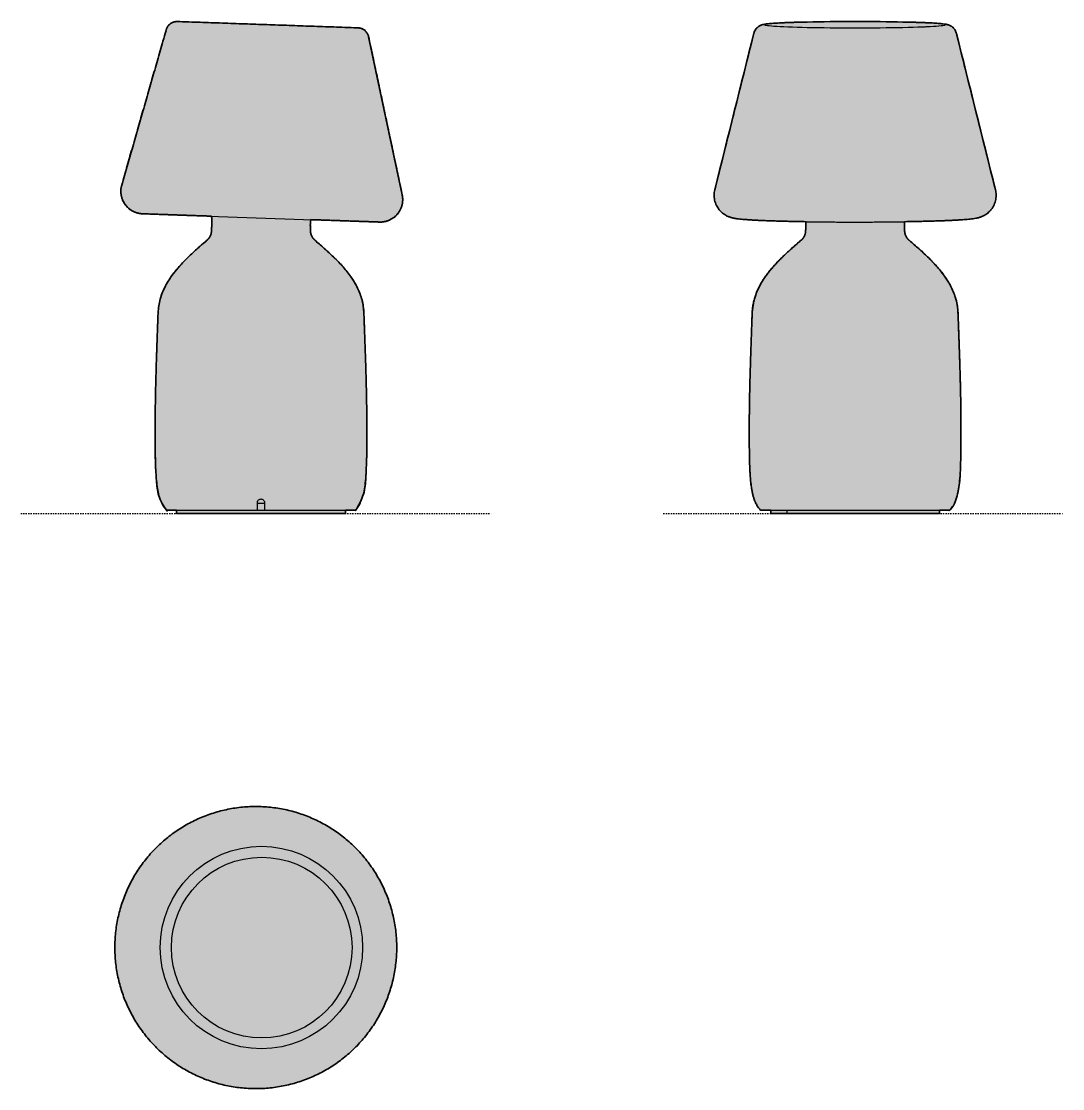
# Model space of a CAD drawing. Header units: millimetres. Extents: x 0 to 463, y -256 to 219.
import ezdxf

# ---------------------------------------------------------------- set-up
doc = ezdxf.new("R2010")
doc.units = ezdxf.units.MM
doc.linetypes.add('Dots', pattern=[1, 0, -1])
doc.layers.add('Blocks', color=7, linetype='Continuous')
doc.layers.add('Blocks$Fill', color=7, linetype='Continuous', true_color=0xffffff)
for name, color, linetype, lineweight, true_color in [('Blocks$Inner', 7, 'Continuous', 25, 0x007f00), ('Blocks$Outline', 7, 'Continuous', 35, 0xff3f3f), ('Groud', 7, 'Dots', 25, 0x243775)]:
    doc.layers.add(name, color=color, linetype=linetype, lineweight=lineweight, true_color=true_color)

# ---------------------------------------------------------------- blocks, each defined once
blk = doc.blocks.new('Apollo Portable Lamp Top')
at = {"layer": 'Blocks$Fill'}
blk.add_hatch(color=256, dxfattribs=at).paths.add_polyline_path([(158.51, -30.03), (158.48, -28.14), (158.41, -26.49), (158.3, -24.84), (158.14, -23.19), (157.94, -21.55), (157.69, -19.92), (157.4, -18.29), (157.07, -16.67), (156.7, -15.06), (156.28, -13.46), (155.83, -11.87), (155.33, -10.29), (154.79, -8.73), (154.2, -7.18), (153.58, -5.65), (152.92, -4.14), (152.22, -2.64), (151.48, -1.16), (150.7, 0.29), (149.88, 1.73), (149.02, 3.14), (148.13, 4.53), (147.2, 5.9), (146.24, 7.24), (145.24, 8.56), (144.2, 9.85), (143.13, 11.11), (142.03, 12.34), (140.9, 13.55), (139.74, 14.72), (138.54, 15.86), (137.32, 16.97), (136.07, 18.05), (134.78, 19.09), (133.48, 20.1), (132.14, 21.08), (130.78, 22.02), (129.4, 22.92), (127.99, 23.79), (126.56, 24.62), (125.11, 25.41), (123.64, 26.16), (122.15, 26.88), (120.64, 27.55), (119.12, 28.18), (117.58, 28.78), (116.02, 29.33), (114.45, 29.84), (112.86, 30.31), (111.27, 30.74), (109.66, 31.12), (108.04, 31.47), (106.42, 31.77), (104.79, 32.03), (103.15, 32.24), (101.51, 32.41), (99.86, 32.54), (98.21, 32.62), (96.56, 32.66), (94.91, 32.66), (93.25, 32.61), (91.6, 32.52), (89.96, 32.39), (88.31, 32.21), (86.68, 31.99), (85.05, 31.73), (83.42, 31.42), (81.81, 31.07), (80.2, 30.68), (78.61, 30.25), (77.03, 29.77), (75.46, 29.26), (73.9, 28.7), (72.36, 28.1), (70.84, 27.46), (69.33, 26.78), (67.84, 26.06), (66.38, 25.3), (64.93, 24.51), (63.5, 23.67), (62.1, 22.8), (60.72, 21.89), (59.36, 20.95), (58.03, 19.97), (56.73, 18.95), (55.45, 17.9), (54.2, 16.82), (52.98, 15.71), (51.79, 14.56), (50.63, 13.38), (49.5, 12.18), (48.41, 10.94), (47.34, 9.67), (46.32, 8.38), (45.32, 7.06), (44.36, 5.72), (43.44, 4.34), (42.55, 2.95), (41.7, 1.53), (40.89, 0.09), (40.11, -1.37), (39.37, -2.85), (38.68, -4.34), (38.02, -5.86), (37.4, -7.4), (36.83, -8.94), (36.29, -10.51), (35.8, -12.09), (35.35, -13.68), (34.94, -15.28), (34.57, -16.89), (34.24, -18.51), (33.96, -20.14), (33.72, -21.77), (33.53, -23.42), (33.37, -25.06), (33.27, -26.71), (33.2, -28.36), (33.18, -30.02), (33.2, -31.67), (33.26, -33.32), (33.37, -34.97), (33.52, -36.62), (33.72, -38.26), (33.96, -39.89), (34.24, -41.52), (34.56, -43.14), (34.93, -44.75), (35.34, -46.36), (35.79, -47.95), (36.28, -49.52), (36.82, -51.09), (37.39, -52.64), (38.01, -54.17), (38.66, -55.69), (39.36, -57.19), (40.09, -58.67), (40.87, -60.13), (41.68, -61.57), (42.53, -62.99), (43.42, -64.38), (44.34, -65.75), (45.3, -67.1), (46.29, -68.42), (47.32, -69.71), (48.39, -70.98), (49.48, -72.22), (50.61, -73.42), (51.77, -74.6), (52.96, -75.75), (54.18, -76.86), (55.42, -77.95), (56.7, -79), (58, -80.01), (59.33, -80.99), (60.69, -81.94), (62.07, -82.85), (63.47, -83.72), (64.9, -84.56), (66.35, -85.35), (67.81, -86.11), (69.3, -86.83), (70.81, -87.51), (72.33, -88.15), (73.87, -88.75), (75.43, -89.31), (76.99, -89.83), (78.58, -90.31), (80.17, -90.74), (81.78, -91.13), (83.39, -91.48), (85.01, -91.79), (86.64, -92.05), (88.28, -92.27), (89.92, -92.45), (91.57, -92.59), (93.22, -92.68), (94.87, -92.73), (96.52, -92.73), (98.18, -92.69), (99.83, -92.61), (101.47, -92.48), (103.12, -92.31), (104.75, -92.1), (106.39, -91.84), (108.01, -91.54), (109.63, -91.2), (111.23, -90.81), (112.83, -90.39), (114.42, -89.92), (115.99, -89.41), (117.54, -88.85), (119.09, -88.26), (120.61, -87.63), (122.12, -86.96), (123.61, -86.24), (125.08, -85.49), (126.53, -84.7), (127.96, -83.87), (129.37, -83.01), (130.76, -82.1), (132.12, -81.16), (133.45, -80.19), (134.76, -79.18), (136.04, -78.14), (137.29, -77.06), (138.52, -75.95), (139.71, -74.81), (140.88, -73.64), (142.01, -72.43), (143.11, -71.2), (144.18, -69.94), (145.21, -68.65), (146.22, -67.34), (147.18, -65.99), (148.11, -64.63), (149, -63.24), (149.86, -61.82), (150.68, -60.39), (151.46, -58.93), (152.2, -57.45), (152.9, -55.96), (153.57, -54.44), (154.19, -52.91), (154.77, -51.37), (155.32, -49.81), (155.82, -48.23), (156.27, -46.64), (156.69, -45.04), (157.07, -43.43), (157.4, -41.81), (157.69, -40.18), (157.93, -38.55), (158.13, -36.91), (158.29, -35.26), (158.41, -33.62), (158.48, -31.96)], flags=0)
at = {"layer": 'Blocks$Inner'}
for centre, radius in [((98.34, -30.03), 45.01), ((98.48, -30.03), 40.16)]:
    blk.add_circle(centre, radius, dxfattribs=at)
blk.add_open_spline([(158.51, -30.03), (158.51, -29.4), (158.49, -27.67), (158.32, -24.83), (157.97, -21.55), (157.43, -18.28), (156.73, -15.05), (155.85, -11.86), (154.81, -8.72), (153.61, -5.64), (152.24, -2.63), (150.72, 0.31), (149.05, 3.16), (147.22, 5.92), (145.26, 8.58), (143.16, 11.13), (140.92, 13.57), (138.56, 15.88), (136.08, 18.07), (133.49, 20.13), (130.8, 22.04), (128.01, 23.81), (125.13, 25.43), (122.16, 26.9), (119.13, 28.21), (116.03, 29.36), (112.87, 30.34), (109.67, 31.15), (106.42, 31.8), (103.15, 32.27), (99.86, 32.57), (96.56, 32.69), (93.25, 32.64), (89.95, 32.42), (86.67, 32.02), (83.42, 31.45), (80.2, 30.71), (77.02, 29.8), (73.89, 28.73), (70.83, 27.49), (67.83, 26.09), (64.91, 24.53), (62.08, 22.82), (59.35, 20.97), (56.71, 18.98), (54.18, 16.84), (51.77, 14.58), (49.48, 12.2), (47.32, 9.69), (45.3, 7.08), (43.41, 4.36), (41.67, 1.55), (40.08, -1.35), (38.65, -4.33), (37.38, -7.38), (36.27, -10.5), (35.32, -13.67), (34.54, -16.88), (33.93, -20.13), (33.5, -23.41), (33.24, -26.71), (33.15, -30.02), (33.23, -33.32), (33.49, -36.62), (33.93, -39.9), (34.53, -43.15), (35.31, -46.36), (36.25, -49.53), (37.36, -52.65), (38.64, -55.7), (40.07, -58.68), (41.66, -61.58), (43.39, -64.4), (45.28, -67.12), (47.3, -69.73), (49.46, -72.24), (51.75, -74.62), (54.16, -76.89), (56.68, -79.02), (59.32, -81.02), (62.05, -82.87), (64.88, -84.58), (67.8, -86.14), (70.8, -87.54), (73.86, -88.78), (76.99, -89.86), (80.16, -90.77), (83.38, -91.51), (86.64, -92.08), (89.92, -92.48), (93.22, -92.71), (96.52, -92.76), (99.83, -92.64), (103.12, -92.34), (106.39, -91.87), (109.63, -91.23), (112.84, -90.41), (116, -89.43), (119.1, -88.29), (122.13, -86.98), (125.1, -85.52), (127.98, -83.9), (130.77, -82.13), (133.47, -80.21), (136.06, -78.16), (138.54, -75.97), (140.9, -73.66), (143.13, -71.22), (145.24, -68.67), (147.2, -66.01), (149.03, -63.25), (150.7, -60.4), (152.23, -57.47), (153.59, -54.46), (154.8, -51.38), (155.84, -48.24), (156.72, -45.05), (157.43, -41.82), (157.96, -38.55), (158.32, -35.27), (158.49, -32.42), (158.51, -30.68), (158.51, -30.03)], degree=3, knots=[0, 0, 0, 0, 0.004815, 0.013207, 0.0216, 0.029993, 0.038385, 0.046778, 0.055171, 0.063564, 0.071956, 0.080349, 0.088741, 0.097134, 0.105526, 0.113919, 0.122311, 0.130703, 0.139096, 0.147488, 0.15588, 0.164272, 0.172664, 0.181056, 0.189448, 0.19784, 0.206232, 0.214624, 0.223016, 0.231407, 0.239799, 0.248191, 0.256583, 0.264974, 0.273366, 0.281758, 0.290149, 0.298541, 0.306933, 0.315325, 0.323717, 0.332108, 0.3405, 0.348892, 0.357284, 0.365676, 0.374068, 0.382461, 0.390853, 0.399245, 0.407637, 0.41603, 0.424422, 0.432815, 0.441207, 0.4496, 0.457992, 0.466385, 0.474778, 0.48317, 0.491563, 0.499956, 0.508348, 0.516741, 0.525134, 0.533527, 0.541919, 0.550312, 0.558705, 0.567097, 0.57549, 0.583883, 0.592275, 0.600668, 0.60906, 0.617453, 0.625845, 0.634237, 0.642629, 0.651022, 0.659414, 0.667806, 0.676198, 0.68459, 0.692982, 0.701374, 0.709766, 0.718157, 0.726549, 0.734941, 0.743333, 0.751724, 0.760116, 0.768508, 0.7769, 0.785291, 0.793683, 0.802075, 0.810467, 0.818858, 0.82725, 0.835642, 0.844034, 0.852426, 0.860818, 0.86921, 0.877602, 0.885994, 0.894387, 0.902779, 0.911171, 0.919564, 0.927956, 0.936348, 0.944741, 0.953134, 0.961526, 0.969919, 0.978311, 0.986704, 0.995097, 1, 1, 1, 1], dxfattribs=at)
at = {"layer": 'Blocks$Outline'}
blk.add_open_spline([(158.51, -30.03), (158.51, -29.4), (158.49, -27.67), (158.32, -24.83), (157.97, -21.55), (157.43, -18.28), (156.73, -15.05), (155.85, -11.86), (154.81, -8.72), (153.61, -5.64), (152.24, -2.63), (150.72, 0.31), (149.05, 3.16), (147.22, 5.92), (145.26, 8.58), (143.16, 11.13), (140.92, 13.57), (138.56, 15.88), (136.08, 18.07), (133.49, 20.13), (130.8, 22.04), (128.01, 23.81), (125.13, 25.43), (122.16, 26.9), (119.13, 28.21), (116.03, 29.36), (112.87, 30.34), (109.67, 31.15), (106.42, 31.8), (103.15, 32.27), (99.86, 32.57), (96.56, 32.69), (93.25, 32.64), (89.95, 32.42), (86.67, 32.02), (83.42, 31.45), (80.2, 30.71), (77.02, 29.8), (73.89, 28.73), (70.83, 27.49), (67.83, 26.09), (64.91, 24.53), (62.08, 22.82), (59.35, 20.97), (56.71, 18.98), (54.18, 16.84), (51.77, 14.58), (49.48, 12.2), (47.32, 9.69), (45.3, 7.08), (43.41, 4.36), (41.67, 1.55), (40.08, -1.35), (38.65, -4.33), (37.38, -7.38), (36.27, -10.5), (35.32, -13.67), (34.54, -16.88), (33.93, -20.13), (33.5, -23.41), (33.24, -26.71), (33.15, -30.02), (33.23, -33.32), (33.49, -36.62), (33.93, -39.9), (34.53, -43.15), (35.31, -46.36), (36.25, -49.53), (37.36, -52.65), (38.64, -55.7), (40.07, -58.68), (41.66, -61.58), (43.39, -64.4), (45.28, -67.12), (47.3, -69.73), (49.46, -72.24), (51.75, -74.62), (54.16, -76.89), (56.68, -79.02), (59.32, -81.02), (62.05, -82.87), (64.88, -84.58), (67.8, -86.14), (70.8, -87.54), (73.86, -88.78), (76.99, -89.86), (80.16, -90.77), (83.38, -91.51), (86.64, -92.08), (89.92, -92.48), (93.22, -92.71), (96.52, -92.76), (99.83, -92.64), (103.12, -92.34), (106.39, -91.87), (109.63, -91.23), (112.84, -90.41), (116, -89.43), (119.1, -88.29), (122.13, -86.98), (125.1, -85.52), (127.98, -83.9), (130.77, -82.13), (133.47, -80.21), (136.06, -78.16), (138.54, -75.97), (140.9, -73.66), (143.13, -71.22), (145.24, -68.67), (147.2, -66.01), (149.03, -63.25), (150.7, -60.4), (152.23, -57.47), (153.59, -54.46), (154.8, -51.38), (155.84, -48.24), (156.72, -45.05), (157.43, -41.82), (157.96, -38.55), (158.32, -35.27), (158.49, -32.42), (158.51, -30.68), (158.51, -30.03)], degree=3, knots=[0, 0, 0, 0, 0.004815, 0.013207, 0.0216, 0.029993, 0.038385, 0.046778, 0.055171, 0.063564, 0.071956, 0.080349, 0.088741, 0.097134, 0.105526, 0.113919, 0.122311, 0.130703, 0.139096, 0.147488, 0.15588, 0.164272, 0.172664, 0.181056, 0.189448, 0.19784, 0.206232, 0.214624, 0.223016, 0.231407, 0.239799, 0.248191, 0.256583, 0.264974, 0.273366, 0.281758, 0.290149, 0.298541, 0.306933, 0.315325, 0.323717, 0.332108, 0.3405, 0.348892, 0.357284, 0.365676, 0.374068, 0.382461, 0.390853, 0.399245, 0.407637, 0.41603, 0.424422, 0.432815, 0.441207, 0.4496, 0.457992, 0.466385, 0.474778, 0.48317, 0.491563, 0.499956, 0.508348, 0.516741, 0.525134, 0.533527, 0.541919, 0.550312, 0.558705, 0.567097, 0.57549, 0.583883, 0.592275, 0.600668, 0.60906, 0.617453, 0.625845, 0.634237, 0.642629, 0.651022, 0.659414, 0.667806, 0.676198, 0.68459, 0.692982, 0.701374, 0.709766, 0.718157, 0.726549, 0.734941, 0.743333, 0.751724, 0.760116, 0.768508, 0.7769, 0.785291, 0.793683, 0.802075, 0.810467, 0.818858, 0.82725, 0.835642, 0.844034, 0.852426, 0.860818, 0.86921, 0.877602, 0.885994, 0.894387, 0.902779, 0.911171, 0.919564, 0.927956, 0.936348, 0.944741, 0.953134, 0.961526, 0.969919, 0.978311, 0.986704, 0.995097, 1, 1, 1, 1], dxfattribs=at)
blk = doc.blocks.new('Apollo Portable Lamp Back')
at = {"layer": 'Blocks$Fill'}
blk.add_hatch(color=256, dxfattribs=at).paths.add_polyline_path([(63.08, 129.74), (41.57, 130.36), (36.45, 130.67), (33.78, 130.91), (32.37, 131.08), (31.93, 131.15), (31.48, 131.22), (31.15, 131.29), (30.8, 131.36), (30.52, 131.42), (30.21, 131.5), (29.94, 131.57), (29.65, 131.66), (29.37, 131.75), (29.08, 131.85), (28.78, 131.96), (28.47, 132.09), (28.15, 132.24), (27.82, 132.4), (27.65, 132.49), (27.48, 132.59), (27.3, 132.69), (27.12, 132.79), (26.94, 132.91), (26.76, 133.03), (26.57, 133.16), (26.39, 133.29), (26.19, 133.44), (26, 133.59), (25.81, 133.75), (25.63, 133.91), (25.44, 134.09), (25.25, 134.27), (25.07, 134.46), (24.89, 134.65), (24.7, 134.86), (24.53, 135.07), (24.36, 135.29), (24.19, 135.51), (24.03, 135.74), (23.87, 135.98), (23.71, 136.23), (23.57, 136.48), (23.43, 136.74), (23.29, 137.01), (23.17, 137.28), (23.05, 137.55), (22.93, 137.84), (22.83, 138.13), (22.73, 138.42), (22.64, 138.72), (22.56, 139.03), (22.49, 139.34), (22.43, 139.65), (22.38, 139.97), (22.34, 140.3), (22.31, 140.63), (22.29, 140.96), (22.28, 141.29), (22.28, 141.63), (22.28, 141.8), (22.29, 141.97), (22.3, 142.14), (22.31, 142.31), (22.33, 142.48), (22.35, 142.65), (22.4, 142.95), (22.45, 143.26), (22.57, 143.84), (22.57, 143.85), (39.96, 213.53), (40, 213.69), (40.05, 213.85), (40.1, 214.01), (40.13, 214.09), (40.16, 214.17), (40.2, 214.27), (40.24, 214.37), (40.29, 214.47), (40.33, 214.56), (40.38, 214.66), (40.43, 214.75), (40.49, 214.84), (40.54, 214.93), (40.6, 215.02), (40.65, 215.11), (40.71, 215.19), (40.77, 215.28), (40.83, 215.36), (40.89, 215.44), (40.95, 215.52), (41.02, 215.59), (41.08, 215.67), (41.14, 215.74), (41.21, 215.81), (41.28, 215.87), (41.34, 215.94), (41.41, 216), (41.48, 216.07), (41.54, 216.13), (41.67, 216.24), (41.81, 216.34), (41.94, 216.44), (42.07, 216.53), (42.2, 216.61), (42.32, 216.69), (42.45, 216.76), (42.56, 216.83), (42.69, 216.89), (42.8, 216.94), (42.91, 217), (43.02, 217.04), (43.13, 217.09), (43.24, 217.13), (43.44, 217.2), (43.66, 217.27), (43.86, 217.32), (44, 217.36), (44.14, 217.4), (44.41, 217.45), (44.65, 217.5), (44.89, 217.54), (45.38, 217.61), (46.35, 217.73), (48.62, 217.92), (54.74, 218.24), (61.92, 218.46), (96.05, 218.66), (108.8, 218.44), (119.17, 218.05), (121.93, 217.88), (123.02, 217.78), (124.03, 217.68), (124.59, 217.61), (125.11, 217.53), (125.4, 217.48), (125.7, 217.42), (125.91, 217.37), (126.14, 217.31), (126.33, 217.26), (126.54, 217.19), (126.73, 217.12), (126.83, 217.08), (126.94, 217.04), (127.04, 217), (127.14, 216.95), (127.25, 216.9), (127.36, 216.84), (127.47, 216.78), (127.58, 216.72), (127.69, 216.65), (127.81, 216.58), (127.93, 216.5), (128.05, 216.41), (128.17, 216.32), (128.29, 216.22), (128.42, 216.12), (128.54, 216), (128.66, 215.89), (128.78, 215.76), (128.84, 215.7), (128.9, 215.63), (128.96, 215.56), (129.02, 215.49), (129.08, 215.41), (129.14, 215.34), (129.19, 215.26), (129.24, 215.19), (129.3, 215.1), (129.35, 215.02), (129.4, 214.94), (129.46, 214.85), (129.55, 214.68), (129.64, 214.5), (129.74, 214.31), (129.78, 214.21), (129.82, 214.11), (129.86, 214.01), (129.89, 213.91), (129.91, 213.86), (129.93, 213.8), (129.94, 213.75), (129.96, 213.7), (129.97, 213.61), (129.99, 213.53), (147.38, 143.85), (147.38, 143.84), (147.47, 143.38), (147.52, 143.14), (147.57, 142.89), (147.59, 142.73), (147.61, 142.57), (147.63, 142.4), (147.64, 142.24), (147.66, 142.08), (147.66, 141.91), (147.67, 141.58), (147.67, 141.24), (147.66, 140.9), (147.64, 140.56), (147.6, 140.22), (147.56, 139.91), (147.51, 139.6), (147.45, 139.29), (147.38, 138.99), (147.3, 138.69), (147.21, 138.39), (147.11, 138.09), (147, 137.8), (146.89, 137.52), (146.76, 137.23), (146.63, 136.95), (146.49, 136.68), (146.34, 136.41), (146.19, 136.15), (146.03, 135.9), (145.86, 135.65), (145.68, 135.41), (145.51, 135.17), (145.32, 134.94), (145.13, 134.72), (144.94, 134.51), (144.74, 134.31), (144.54, 134.11), (144.34, 133.92), (144.14, 133.75), (143.94, 133.58), (143.73, 133.42), (143.53, 133.26), (143.33, 133.12), (143.14, 132.99), (142.94, 132.86), (142.74, 132.74), (142.56, 132.63), (142.37, 132.53), (142.19, 132.43), (142.01, 132.34), (141.83, 132.25), (141.66, 132.17), (141.32, 132.03), (140.99, 131.9), (140.69, 131.78), (140.37, 131.68), (140.08, 131.59), (139.77, 131.51), (139.48, 131.43), (139.04, 131.33), (138.62, 131.25), (138, 131.14), (137.39, 131.05), (136.11, 130.9), (133.39, 130.66), (126.53, 130.28), (106.9, 129.74), (106.87, 128.96), (106.87, 128.7), (106.88, 128.29), (106.98, 125.83), (106.98, 125.68), (106.98, 125.53), (106.99, 125.38), (107.01, 125.23), (107.03, 125.08), (107.05, 124.93), (107.07, 124.77), (107.11, 124.62), (107.14, 124.47), (107.18, 124.32), (107.22, 124.17), (107.27, 124.02), (107.32, 123.88), (107.38, 123.73), (107.44, 123.59), (107.5, 123.44), (107.57, 123.3), (107.64, 123.16), (107.71, 123.03), (107.79, 122.89), (107.87, 122.76), (107.96, 122.63), (108.05, 122.5), (108.14, 122.38), (108.24, 122.26), (108.33, 122.14), (108.43, 122.03), (108.54, 121.91), (108.64, 121.81), (108.75, 121.7), (108.86, 121.6), (108.98, 121.5), (114.3, 116.83), (116.7, 114.6), (119.02, 112.29), (120.07, 111.19), (121.1, 110.07), (122.1, 108.93), (123.07, 107.76), (123.75, 106.9), (124.4, 106.03), (125.04, 105.14), (125.65, 104.23), (126.22, 103.35), (126.76, 102.45), (127.27, 101.53), (127.75, 100.6), (128.19, 99.67), (128.6, 98.72), (128.98, 97.76), (129.33, 96.79), (129.49, 96.3), (129.64, 95.81), (129.79, 95.31), (129.92, 94.81), (130.05, 94.3), (130.16, 93.8), (130.26, 93.29), (130.35, 92.78), (130.43, 92.25), (130.51, 91.72), (130.62, 90.65), (130.78, 88.5), (130.92, 84.09), (132.05, 37.84), (131.94, 24.24), (131.78, 19.34), (131.64, 16.98), (131.45, 14.62), (131.24, 12.78), (131.11, 11.86), (130.97, 10.94), (130.82, 10.11), (130.66, 9.27), (130.47, 8.44), (130.25, 7.62), (130.07, 7), (129.87, 6.38), (129.66, 5.77), (129.42, 5.16), (129.3, 4.89), (129.18, 4.63), (129.06, 4.36), (128.93, 4.1), (128.79, 3.84), (128.65, 3.59), (128.5, 3.34), (128.42, 3.22), (128.33, 3.1), (128.18, 2.89), (128.02, 2.68), (127.86, 2.48), (127.69, 2.28), (127.33, 1.89), (126.98, 1.5), (122.48, 1.5), (122.48, 0), (54.77, 0), (47.48, 0), (47.48, 1.5), (43.01, 1.5), (42.77, 1.72), (42.66, 1.84), (42.54, 1.95), (42.39, 2.12), (42.25, 2.28), (42.11, 2.45), (41.97, 2.63), (41.84, 2.81), (41.71, 2.99), (41.59, 3.18), (41.48, 3.37), (41.37, 3.55), (41.26, 3.74), (41.06, 4.12), (40.68, 4.9), (40.6, 5.08), (40.39, 5.57), (40.14, 6.21), (40.09, 6.36), (40.05, 6.48), (39.94, 6.77), (39.87, 6.95), (39.76, 7.31), (39.65, 7.68), (39.55, 8.05), (39.47, 8.42), (39.24, 9.55), (38.94, 11.2), (38.7, 12.86), (38.5, 14.64), (38.35, 16.43), (38.16, 19.67), (38.04, 22.91), (37.93, 42.39), (39.17, 88.5), (39.33, 90.61), (39.44, 91.66), (39.51, 92.18), (39.58, 92.71), (39.67, 93.21), (39.77, 93.71), (39.88, 94.2), (40, 94.7), (40.13, 95.19), (40.27, 95.68), (40.42, 96.17), (40.57, 96.65), (40.91, 97.61), (41.28, 98.55), (41.67, 99.48), (42.1, 100.4), (42.57, 101.31), (43.06, 102.22), (43.59, 103.11), (44.13, 103.98), (44.74, 104.89), (45.36, 105.78), (46.01, 106.65), (46.68, 107.51), (47.4, 108.4), (48.14, 109.27), (48.9, 110.13), (49.68, 110.98), (51.35, 112.73), (53.08, 114.43), (54.95, 116.2), (56.86, 117.92), (60.98, 121.5), (61.09, 121.6), (61.2, 121.7), (61.31, 121.81), (61.41, 121.91), (61.52, 122.03), (61.62, 122.14), (61.71, 122.26), (61.81, 122.38), (61.9, 122.51), (61.99, 122.63), (62.08, 122.76), (62.16, 122.89), (62.24, 123.03), (62.31, 123.17), (62.38, 123.3), (62.45, 123.45), (62.51, 123.59), (62.57, 123.73), (62.63, 123.88), (62.68, 124.03), (62.73, 124.17), (62.77, 124.32), (62.81, 124.47), (62.85, 124.62), (62.88, 124.77), (62.9, 124.93), (62.93, 125.08), (62.94, 125.23), (62.96, 125.38), (62.97, 125.53), (62.97, 125.68), (62.98, 125.83), (63.02, 127.04), (63.09, 128.64), (63.1, 128.88), (63.1, 129.12)], flags=0)
at = {"layer": 'Blocks$Inner'}
blk.add_lwpolyline([(84.98, 215.91), (87.78, 215.91), (90.57, 215.92), (93.33, 215.94), (96.05, 215.96), (98.71, 215.99), (101.31, 216.03), (103.83, 216.07), (106.26, 216.12), (108.58, 216.17), (110.79, 216.23), (112.88, 216.3), (114.82, 216.37), (116.12, 216.42), (116.63, 216.45), (118.27, 216.52), (119.76, 216.61), (121.08, 216.69), (122.22, 216.78), (123.18, 216.88), (123.95, 216.97), (124.53, 217.07), (124.92, 217.16), (125.12, 217.26), (125.12, 217.36), (124.92, 217.46), (124.53, 217.55), (123.95, 217.65), (123.18, 217.74), (122.22, 217.83), (121.08, 217.92), (119.76, 218.01), (118.27, 218.09), (116.63, 218.17), (114.82, 218.25), (112.88, 218.32), (110.79, 218.38), (108.58, 218.44), (106.26, 218.5), (103.83, 218.55), (101.31, 218.59), (99.79, 218.61), (98.71, 218.63), (96.05, 218.66), (93.33, 218.68), (90.57, 218.7), (87.78, 218.71), (84.98, 218.71), (82.17, 218.71), (79.39, 218.7), (76.62, 218.68), (73.9, 218.66), (71.24, 218.63), (68.64, 218.59), (66.12, 218.55), (63.69, 218.5), (62.17, 218.46), (61.37, 218.44), (59.16, 218.38), (57.07, 218.32), (55.13, 218.25), (53.32, 218.17), (51.68, 218.09), (50.19, 218.01), (48.87, 217.92), (47.73, 217.83), (46.77, 217.74), (46, 217.65), (45.42, 217.55), (45.03, 217.46), (44.83, 217.36), (44.83, 217.26), (45.03, 217.16), (45.42, 217.07), (46, 216.97), (46.77, 216.88), (47.73, 216.78), (48.87, 216.69), (50.19, 216.61), (51.68, 216.52), (53.32, 216.45), (55.13, 216.37), (55.22, 216.37), (57.07, 216.3), (59.16, 216.23), (61.37, 216.17), (63.69, 216.12), (66.12, 216.07), (68.64, 216.03), (71.24, 215.99), (73.9, 215.96), (76.62, 215.94), (79.39, 215.92), (82.17, 215.91)], close=True, dxfattribs=at)
for points in [[(47.48, 1.5), (47.48, 0), (52.98, 0), (54.77, 0)], [(122.48, 1.5), (122.48, 0), (54.77, 0), (54.77, 1.5)]]:
    blk.add_lwpolyline(points, dxfattribs=at)
for points, knots in [([(61.92, 218.46), (61.49, 218.45), (60.33, 218.42), (58.55, 218.37), (56.57, 218.31), (54.71, 218.24), (52.98, 218.17), (51.38, 218.09), (49.92, 218.01), (48.59, 217.92), (47.39, 217.83), (46.32, 217.73), (45.33, 217.61), (44.57, 217.49), (43.94, 217.35), (43.48, 217.22), (43.05, 217.06), (42.58, 216.85), (42.07, 216.55), (41.53, 216.14), (41, 215.6), (40.52, 214.94), (40.16, 214.24), (40.02, 213.75), (39.96, 213.53)], [0, 0, 0, 0, 0.037401, 0.101308, 0.165298, 0.229397, 0.293646, 0.358108, 0.422879, 0.488126, 0.554145, 0.621542, 0.69175, 0.769406, 0.811404, 0.838022, 0.860828, 0.881227, 0.900785, 0.920395, 0.940755, 0.961911, 0.983573, 1, 1, 1, 1]), ([(129.99, 213.53), (129.98, 213.58), (129.91, 213.93), (129.66, 214.49), (129.27, 215.19), (128.8, 215.77), (128.3, 216.24), (127.81, 216.59), (127.34, 216.86), (126.91, 217.06), (126.5, 217.21), (126.09, 217.33), (125.63, 217.44), (124.97, 217.56), (124.13, 217.67), (123.06, 217.78), (121.93, 217.88), (120.65, 217.97), (119.21, 218.06), (117.64, 218.14), (115.95, 218.21), (114.13, 218.28), (112.19, 218.35), (110.15, 218.41), (108.03, 218.46)], [148.632031, 148.632031, 148.632031, 148.632031, 148.635906, 148.655337, 148.67385, 148.691558, 148.708532, 148.724948, 148.741354, 148.758563, 148.777784, 148.800859, 148.830695, 148.873288, 148.949098, 149.010543, 149.069255, 149.131269, 149.191652, 149.251167, 149.31018, 149.368877, 149.427364, 149.632031, 149.632031, 149.632031, 149.632031]), ([(22.57, 143.84), (22.49, 143.46), (22.31, 142.61), (22.25, 141.3), (22.35, 139.98), (22.61, 138.73), (23.02, 137.55), (23.54, 136.48), (24.17, 135.5), (24.87, 134.64), (25.61, 133.9), (26.37, 133.28), (27.12, 132.78), (27.83, 132.39), (28.49, 132.08), (29.1, 131.84), (29.69, 131.64), (30.26, 131.48), (30.87, 131.34), (31.57, 131.2), (32.52, 131.05), (33.68, 130.91), (35.04, 130.78), (36.46, 130.67), (38.01, 130.56), (39.71, 130.46), (41.53, 130.36), (43.47, 130.27), (45.53, 130.19), (47.7, 130.11), (49.98, 130.04), (52.38, 129.97), (54.87, 129.9), (57.46, 129.85), (60.13, 129.79), (62.88, 129.75), (65.7, 129.7), (68.58, 129.67), (71.52, 129.64), (74.5, 129.61), (77.51, 129.6), (80.54, 129.58), (83.03, 129.58), (84.51, 129.58), (84.98, 129.58)], [73.816015, 73.816015, 73.816015, 73.816015, 73.82924, 73.84377, 73.857832, 73.871442, 73.884647, 73.897476, 73.90994, 73.922029, 73.93371, 73.944932, 73.95567, 73.966024, 73.976283, 73.986848, 73.998198, 74.011061, 74.026452, 74.046053, 74.073514, 74.115491, 74.150705, 74.184019, 74.219223, 74.253216, 74.286535, 74.31945, 74.352103, 74.384576, 74.416921, 74.449172, 74.481352, 74.513478, 74.545563, 74.577614, 74.60964, 74.641646, 74.673635, 74.705612, 74.73758, 74.769542, 74.801499, 74.816015, 74.816015, 74.816015, 74.816015]), ([(84.98, 129.58), (85.51, 129.58), (87.06, 129.58), (89.63, 129.58), (92.66, 129.6), (95.67, 129.62), (98.64, 129.64), (101.57, 129.67), (104.45, 129.71), (107.26, 129.75), (110, 129.8), (112.67, 129.85), (115.24, 129.91), (117.72, 129.97), (120.1, 130.04), (122.37, 130.11), (124.52, 130.19), (126.56, 130.28), (128.46, 130.36), (130.24, 130.46), (131.9, 130.56), (133.43, 130.66), (134.84, 130.77), (136.16, 130.9), (137.4, 131.05), (138.45, 131.21), (139.34, 131.39), (140.03, 131.57), (140.65, 131.77), (141.3, 132.01), (142, 132.32), (142.75, 132.73), (143.54, 133.26), (144.36, 133.92), (145.15, 134.71), (145.88, 135.64), (146.51, 136.67), (147.03, 137.79), (147.4, 138.98), (147.64, 140.25), (147.7, 141.56), (147.61, 142.79), (147.44, 143.54), (147.38, 143.84)], [74.816015, 74.816015, 74.816015, 74.816015, 74.832826, 74.864779, 74.896736, 74.928697, 74.960664, 74.99264, 75.024626, 75.056627, 75.088646, 75.120688, 75.152759, 75.184866, 75.217019, 75.249231, 75.28152, 75.31391, 75.346438, 75.379158, 75.412155, 75.445572, 75.479668, 75.514974, 75.552806, 75.590565, 75.614522, 75.628956, 75.641658, 75.65316, 75.664186, 75.675198, 75.686578, 75.698556, 75.711071, 75.723946, 75.737037, 75.750255, 75.763546, 75.77688, 75.791399, 75.80545, 75.816015, 75.816015, 75.816015, 75.816015]), ([(63.08, 129.74), (63.09, 129.54), (63.11, 129.01), (63.08, 128.1), (63.01, 126.98), (62.99, 126.23), (62.98, 125.83)], [0, 0, 0, 0, 0.156826, 0.400427, 0.682793, 1, 1, 1, 1]), ([(106.98, 125.83), (106.97, 126.23), (106.94, 127.16), (106.84, 128.51), (106.89, 129.4), (106.9, 129.74)], [100.812903, 100.812903, 100.812903, 100.812903, 101.126148, 101.545977, 101.812903, 101.812903, 101.812903, 101.812903]), ([(60.98, 121.5), (59.6, 120.32), (56.92, 118.01), (53.13, 114.53), (49.7, 111.08), (46.68, 107.61), (44.11, 104.09), (42.03, 100.46), (40.49, 96.68), (39.45, 92.67), (39.26, 89.91), (39.17, 88.5)], [5.923885, 5.923885, 5.923885, 5.923885, 6.057398, 6.183352, 6.302111, 6.414304, 6.520946, 6.62176, 6.720717, 6.82041, 6.923885, 6.923885, 6.923885, 6.923885]), ([(130.78, 88.5), (130.69, 89.93), (130.49, 92.75), (129.42, 96.82), (127.82, 100.66), (125.68, 104.32), (122.78, 108.26), (118.97, 112.46), (114.21, 116.99), (110.76, 119.96), (108.98, 121.5)], [94.893397, 94.893397, 94.893397, 94.893397, 94.99871, 95.100162, 95.200957, 95.303806, 95.410806, 95.559594, 95.720098, 95.893397, 95.893397, 95.893397, 95.893397]), ([(39.17, 88.5), (39.12, 86.89), (39.01, 83.43), (38.81, 77.91), (38.6, 71.78), (38.38, 65.08), (38.17, 57.89), (38.01, 50.27), (37.92, 42.94), (37.89, 35.98), (37.93, 29.49), (38.01, 22.95), (38.24, 17.39), (38.65, 12.93), (39.2, 9.65), (39.65, 7.5), (40.03, 6.52), (40.05, 6.48)], [6.923885, 6.923885, 6.923885, 6.923885, 6.982813, 7.050175, 7.125155, 7.206935, 7.294702, 7.387644, 7.484953, 7.562351, 7.6415, 7.721914, 7.800812, 7.844534, 7.885302, 7.922445, 7.923885, 7.923885, 7.923885, 7.923885]), ([(126.98, 1.5), (127.46, 2.01), (128.47, 3.1), (129.5, 5.23), (130.38, 7.86), (131.04, 11.04), (131.52, 14.96), (131.81, 19.4), (131.95, 24.25), (132.03, 30.42), (132.06, 37.74), (132, 46.11), (131.87, 53.86), (131.69, 60.96), (131.5, 67.4), (131.3, 73.4), (131.1, 78.91), (130.92, 83.89), (130.83, 87.03), (130.78, 88.5)], [93.893397, 93.893397, 93.893397, 93.893397, 93.917271, 93.943714, 93.973202, 94.011783, 94.05395, 94.107609, 94.163384, 94.219447, 94.317745, 94.412969, 94.504311, 94.581924, 94.655212, 94.723589, 94.786471, 94.843269, 94.893397, 94.893397, 94.893397, 94.893397]), ([(40.05, 6.48), (40.1, 6.33), (40.21, 6.03), (40.38, 5.59), (40.55, 5.2), (40.65, 4.96), (40.68, 4.9)], [7.923885, 7.923885, 7.923885, 7.923885, 8.420689, 8.627362, 8.847517, 8.923885, 8.923885, 8.923885, 8.923885]), ([(40.68, 4.9), (40.93, 4.38), (41.44, 3.33), (42.26, 2.2), (42.85, 1.65), (43.01, 1.5)], [8.923885, 8.923885, 8.923885, 8.923885, 9.340725, 9.767952, 9.923885, 9.923885, 9.923885, 9.923885])]:
    blk.add_open_spline(points, degree=3, knots=knots, dxfattribs=at)
for points in [[(39.96, 213.53), (22.57, 143.85)], [(147.38, 143.85), (129.99, 213.53)], [(22.57, 143.85), (22.57, 143.84)], [(147.38, 143.84), (147.38, 143.85)], [(43.01, 1.5), (126.98, 1.5)]]:
    blk.add_open_spline(points, degree=1, dxfattribs=at)
for points, weights in [([(62.98, 125.83), (62.98, 123.2), (60.98, 121.5)], [1, 0.907845784506, 1]), ([(108.98, 121.5), (106.98, 123.2), (106.98, 125.83)], [1, 0.90800706574, 1])]:
    blk.add_rational_spline(points, weights, degree=2, dxfattribs=at)
at = {"layer": 'Blocks$Outline'}
for points in [[(61.92, 218.46), (62.17, 218.46), (63.69, 218.5), (66.12, 218.55), (68.64, 218.59), (71.24, 218.63), (73.9, 218.66), (76.62, 218.68), (79.39, 218.7), (82.17, 218.71), (84.98, 218.71), (87.78, 218.71), (90.57, 218.7), (93.33, 218.68), (96.05, 218.66), (98.71, 218.63), (99.79, 218.61), (101.31, 218.59), (103.83, 218.55), (106.26, 218.5), (108.58, 218.44), (108.8, 218.44)], [(54.77, 0), (52.98, 0), (47.48, 0), (47.48, 1.5)], [(122.48, 1.5), (122.48, 0), (54.77, 0)]]:
    blk.add_lwpolyline(points, dxfattribs=at)
for points, knots in [([(63.08, 129.74), (63.08, 129.74), (63.02, 129.74), (62.03, 129.76), (60.13, 129.79), (57.46, 129.85), (54.87, 129.9), (52.38, 129.97), (49.98, 130.04), (47.7, 130.11), (45.53, 130.19), (43.47, 130.27), (41.53, 130.36), (39.71, 130.46), (38.01, 130.56), (36.46, 130.67), (35.04, 130.78), (33.68, 130.91), (32.52, 131.05), (31.57, 131.2), (30.87, 131.34), (30.26, 131.48), (29.69, 131.64), (29.1, 131.84), (28.49, 132.08), (27.83, 132.39), (27.12, 132.78), (26.37, 133.28), (25.61, 133.9), (24.87, 134.64), (24.17, 135.5), (23.54, 136.48), (23.02, 137.55), (22.61, 138.73), (22.35, 139.98), (22.25, 141.3), (22.31, 142.61), (22.49, 143.46), (22.57, 143.84), (22.57, 143.84), (22.57, 143.85), (22.57, 143.85), (28.37, 167.08), (34.16, 190.31), (39.96, 213.53), (40.02, 213.75), (40.16, 214.24), (40.52, 214.94), (41, 215.6), (41.53, 216.14), (42.07, 216.55), (42.58, 216.85), (43.05, 217.06), (43.48, 217.22), (43.94, 217.35), (44.57, 217.49), (45.33, 217.61), (46.32, 217.73), (47.39, 217.83), (48.59, 217.92), (49.92, 218.01), (51.38, 218.09), (52.98, 218.17), (54.71, 218.24), (56.57, 218.31), (58.55, 218.37), (60.33, 218.42), (61.49, 218.45), (61.92, 218.46)], [-74.579761, -74.579761, -74.579761, -74.579761, -74.579761, -74.577614, -74.545563, -74.513478, -74.481352, -74.449172, -74.416921, -74.384576, -74.352103, -74.31945, -74.286535, -74.253216, -74.219223, -74.184019, -74.150705, -74.115491, -74.073514, -74.046053, -74.026452, -74.011061, -73.998198, -73.986848, -73.976283, -73.966024, -73.95567, -73.944932, -73.93371, -73.922029, -73.90994, -73.897476, -73.884647, -73.871442, -73.857832, -73.84377, -73.82924, -73.816015, -73.816015, -73.816015, -72.816015, -72.816015, -72.816015, -1, -1, -1, -0.983573, -0.961911, -0.940755, -0.920395, -0.900785, -0.881227, -0.860828, -0.838022, -0.811404, -0.769406, -0.69175, -0.621542, -0.554145, -0.488126, -0.422879, -0.358108, -0.293646, -0.229397, -0.165298, -0.101308, -0.037401, 0, 0, 0, 0]), ([(108.8, 218.44), (110.54, 218.4), (112.35, 218.34), (114.13, 218.28), (115.95, 218.21), (117.64, 218.14), (119.21, 218.06), (120.65, 217.97), (121.93, 217.88), (123.06, 217.78), (124.13, 217.67), (124.97, 217.56), (125.63, 217.44), (126.09, 217.33), (126.5, 217.21), (126.91, 217.06), (127.34, 216.86), (127.81, 216.59), (128.3, 216.24), (128.8, 215.77), (129.27, 215.19), (129.66, 214.49), (129.91, 213.93), (129.98, 213.58), (129.99, 213.53), (135.79, 190.31), (141.58, 167.08), (147.38, 143.85), (147.38, 143.85), (147.38, 143.84), (147.38, 143.84), (147.44, 143.54), (147.61, 142.79), (147.7, 141.56), (147.64, 140.25), (147.4, 138.98), (147.03, 137.79), (146.51, 136.67), (145.88, 135.64), (145.15, 134.71), (144.36, 133.92), (143.54, 133.26), (142.75, 132.73), (142, 132.32), (141.3, 132.01), (140.65, 131.77), (140.03, 131.57), (139.34, 131.39), (138.45, 131.21), (137.4, 131.05), (136.16, 130.9), (134.84, 130.77), (133.43, 130.66), (131.9, 130.56), (130.24, 130.46), (128.46, 130.36), (126.56, 130.28), (124.52, 130.19), (122.37, 130.11), (120.1, 130.04), (117.72, 129.97), (115.24, 129.91), (112.67, 129.85), (110, 129.8), (108.06, 129.76), (107.02, 129.75), (106.9, 129.74), (106.9, 129.74)], [-149.606447, -149.606447, -149.606447, -149.606447, -149.427364, -149.368877, -149.31018, -149.251167, -149.191652, -149.131269, -149.069255, -149.010543, -148.949098, -148.873288, -148.830695, -148.800859, -148.777784, -148.758563, -148.741354, -148.724948, -148.708532, -148.691558, -148.67385, -148.655337, -148.635906, -148.632031, -148.632031, -148.632031, -76.816015, -76.816015, -76.816015, -75.816015, -75.816015, -75.816015, -75.80545, -75.791399, -75.77688, -75.763546, -75.750255, -75.737037, -75.723946, -75.711071, -75.698556, -75.686578, -75.675198, -75.664186, -75.65316, -75.641658, -75.628956, -75.614522, -75.590565, -75.552806, -75.514974, -75.479668, -75.445572, -75.412155, -75.379158, -75.346438, -75.31391, -75.28152, -75.249231, -75.217019, -75.184866, -75.152759, -75.120688, -75.088646, -75.056627, -75.052657, -75.052657, -75.052657, -75.052657, -75.052657]), ([(47.48, 1.5), (45.99, 1.5), (44.5, 1.5), (43.01, 1.5), (42.85, 1.65), (42.26, 2.2), (41.44, 3.33), (40.93, 4.38), (40.68, 4.9), (40.65, 4.96), (40.55, 5.2), (40.38, 5.59), (40.21, 6.03), (40.1, 6.33), (40.05, 6.48)], [-6.469513, -6.469513, -6.469513, -6.469513, -2, -2, -2, -1.844068, -1.41684, -1, -1, -1, -0.923633, -0.703478, -0.496804, 0, 0, 0, 0])]:
    blk.add_open_spline(points, degree=3, knots=knots, dxfattribs=at)
for points, weights, knots in [([(40.05, 6.48), (40.03, 6.52), (39.65, 7.5), (39.2, 9.65), (38.65, 12.93), (38.24, 17.39), (38.01, 22.95), (37.93, 29.49), (37.89, 35.98), (37.92, 42.94), (38.01, 50.27), (38.17, 57.89), (38.38, 65.08), (38.6, 71.78), (38.81, 77.91), (39.01, 83.43), (39.12, 86.89), (39.17, 88.5), (39.26, 89.91), (39.45, 92.67), (40.49, 96.68), (42.03, 100.46), (44.11, 104.09), (46.68, 107.61), (49.7, 111.08), (53.13, 114.53), (56.92, 118.01), (59.6, 120.32), (60.98, 121.5), (62.27, 122.6), (62.98, 124.14), (62.98, 125.83), (62.99, 126.23), (63.01, 126.98), (63.08, 128.1), (63.11, 129.01), (63.09, 129.54), (63.08, 129.74)], [1, 1, 1, 1, 1, 1, 1, 1, 1, 1, 1, 1, 1, 1, 1, 1, 1, 1, 1, 1, 1, 1, 1, 1, 1, 1, 1, 1, 1, 0.938563856338, 0.938563856338, 1, 1, 1, 1, 1, 1, 1], [-7.923885, -7.923885, -7.923885, -7.923885, -7.922445, -7.885302, -7.844534, -7.800812, -7.721914, -7.6415, -7.562351, -7.484953, -7.387644, -7.294702, -7.206935, -7.125155, -7.050175, -6.982813, -6.923885, -6.923885, -6.923885, -6.82041, -6.720717, -6.62176, -6.520946, -6.414304, -6.302111, -6.183352, -6.057398, -5.923885, -5.923885, -5.923885, -1, -1, -1, -0.682793, -0.400427, -0.156826, -0.000053, -0.000053, -0.000053, -0.000053]), ([(106.9, 129.74), (106.89, 129.4), (106.84, 128.51), (106.94, 127.16), (106.97, 126.23), (106.98, 125.83), (106.98, 124.14), (107.69, 122.6), (108.98, 121.5), (110.76, 119.96), (114.21, 116.99), (118.97, 112.46), (122.78, 108.26), (125.68, 104.32), (127.82, 100.66), (129.42, 96.82), (130.49, 92.75), (130.69, 89.93), (130.78, 88.5), (130.83, 87.03), (130.92, 83.89), (131.1, 78.91), (131.3, 73.4), (131.5, 67.4), (131.69, 60.96), (131.87, 53.86), (132, 46.11), (132.06, 37.74), (132.03, 30.42), (131.95, 24.25), (131.81, 19.4), (131.52, 14.96), (131.04, 11.04), (130.38, 7.86), (129.5, 5.23), (128.47, 3.1), (127.46, 2.01), (126.98, 1.5), (125.48, 1.5), (123.98, 1.5), (122.48, 1.5)], [1, 1, 1, 1, 1, 1, 0.93867137716, 0.93867137716, 1, 1, 1, 1, 1, 1, 1, 1, 1, 1, 1, 1, 1, 1, 1, 1, 1, 1, 1, 1, 1, 1, 1, 1, 1, 1, 1, 1, 1, 1, 1, 1, 1], [-93.888925, -93.888925, -93.888925, -93.888925, -93.622092, -93.202264, -92.889018, -92.889018, -92.889018, -87.969513, -87.969513, -87.969513, -87.796213, -87.63571, -87.486921, -87.379922, -87.277072, -87.176278, -87.074825, -86.969513, -86.969513, -86.969513, -86.919384, -86.862586, -86.799705, -86.731327, -86.658039, -86.580427, -86.489084, -86.393861, -86.295563, -86.2395, -86.183725, -86.130066, -86.087899, -86.049318, -86.019829, -85.993387, -85.969513, -85.969513, -85.969513, -81.469513, -81.469513, -81.469513, -81.469513])]:
    blk.add_rational_spline(points, weights, degree=3, knots=knots, dxfattribs=at)
blk = doc.blocks.new('Apollo Portable Lamp Front')
at = {"layer": 'Blocks$Fill'}
blk.add_hatch(color=256, dxfattribs=at).paths.add_polyline_path([(128.76, 130.65), (159.22, 129.58), (159.49, 129.58), (159.77, 129.58), (160.05, 129.59), (160.33, 129.61), (160.61, 129.63), (160.89, 129.67), (161.17, 129.71), (161.45, 129.76), (161.73, 129.81), (162.01, 129.88), (162.28, 129.95), (162.56, 130.04), (162.83, 130.13), (163.1, 130.22), (163.37, 130.33), (163.64, 130.44), (163.9, 130.56), (164.16, 130.69), (164.41, 130.83), (164.66, 130.97), (164.91, 131.12), (165.15, 131.28), (165.38, 131.44), (165.61, 131.61), (165.83, 131.78), (166.05, 131.97), (166.27, 132.15), (166.47, 132.34), (166.67, 132.54), (166.86, 132.74), (167.05, 132.94), (167.23, 133.15), (167.4, 133.36), (167.57, 133.58), (167.74, 133.81), (167.89, 134.04), (168.05, 134.27), (168.19, 134.51), (168.33, 134.76), (168.47, 135.01), (168.59, 135.27), (168.71, 135.53), (168.82, 135.79), (168.93, 136.06), (169.03, 136.33), (169.12, 136.6), (169.2, 136.88), (169.27, 137.16), (169.34, 137.44), (169.4, 137.72), (169.44, 138.01), (169.49, 138.29), (169.52, 138.58), (169.54, 138.86), (169.56, 139.15), (169.57, 139.43), (169.57, 139.72), (169.56, 140), (169.54, 140.28), (169.52, 140.56), (169.49, 140.84), (169.45, 141.12), (169.4, 141.39), (169.35, 141.66), (154.41, 211.95), (154.39, 212.04), (154.37, 212.14), (154.34, 212.23), (154.31, 212.33), (154.28, 212.42), (154.25, 212.52), (154.22, 212.61), (154.19, 212.71), (154.15, 212.8), (154.11, 212.89), (154.07, 212.99), (154.02, 213.08), (153.98, 213.17), (153.93, 213.26), (153.88, 213.35), (153.83, 213.44), (153.77, 213.53), (153.72, 213.62), (153.66, 213.71), (153.6, 213.8), (153.54, 213.88), (153.47, 213.97), (153.41, 214.05), (153.34, 214.13), (153.27, 214.22), (153.2, 214.3), (153.12, 214.37), (153.05, 214.45), (152.97, 214.52), (152.89, 214.6), (152.81, 214.67), (152.73, 214.74), (152.65, 214.81), (152.56, 214.87), (152.48, 214.94), (152.39, 215), (152.3, 215.06), (152.21, 215.12), (152.12, 215.18), (152.03, 215.23), (151.94, 215.29), (151.84, 215.34), (151.75, 215.38), (151.65, 215.43), (151.56, 215.48), (151.46, 215.52), (151.36, 215.56), (151.27, 215.59), (151.17, 215.63), (151.07, 215.66), (150.97, 215.69), (150.87, 215.72), (150.77, 215.75), (150.67, 215.77), (150.58, 215.8), (150.48, 215.82), (150.38, 215.84), (150.28, 215.85), (150.18, 215.87), (150.08, 215.88), (149.98, 215.89), (149.89, 215.9), (149.79, 215.9), (149.69, 215.91), (69.41, 218.71), (69.31, 218.71), (69.22, 218.71), (69.12, 218.71), (69.02, 218.71), (68.92, 218.7), (68.82, 218.7), (68.72, 218.69), (68.62, 218.68), (68.52, 218.66), (68.42, 218.65), (68.32, 218.63), (68.22, 218.61), (68.12, 218.59), (68.02, 218.56), (67.92, 218.54), (67.82, 218.51), (67.72, 218.48), (67.62, 218.44), (67.52, 218.41), (67.42, 218.37), (67.32, 218.33), (67.22, 218.29), (67.13, 218.25), (67.03, 218.2), (66.94, 218.15), (66.84, 218.1), (66.75, 218.05), (66.65, 218), (66.56, 217.94), (66.47, 217.88), (66.38, 217.82), (66.3, 217.76), (66.21, 217.69), (66.12, 217.63), (66.04, 217.56), (65.96, 217.49), (65.88, 217.42), (65.8, 217.35), (65.72, 217.27), (65.65, 217.2), (65.57, 217.12), (65.5, 217.04), (65.43, 216.96), (65.36, 216.88), (65.3, 216.8), (65.23, 216.71), (65.17, 216.63), (65.11, 216.54), (65.05, 216.46), (65, 216.37), (64.94, 216.28), (64.89, 216.19), (64.84, 216.1), (64.79, 216.01), (64.75, 215.92), (64.7, 215.83), (64.66, 215.74), (64.62, 215.65), (64.59, 215.55), (64.55, 215.46), (64.52, 215.37), (64.49, 215.28), (64.46, 215.18), (64.43, 215.09), (44.62, 146.01), (44.55, 145.75), (44.48, 145.48), (44.43, 145.21), (44.37, 144.93), (44.33, 144.65), (44.3, 144.38), (44.27, 144.09), (44.25, 143.81), (44.24, 143.52), (44.23, 143.24), (44.24, 142.95), (44.25, 142.66), (44.27, 142.38), (44.3, 142.09), (44.34, 141.81), (44.39, 141.52), (44.44, 141.24), (44.5, 140.96), (44.57, 140.68), (44.65, 140.4), (44.74, 140.12), (44.83, 139.85), (44.93, 139.59), (45.04, 139.32), (45.16, 139.06), (45.28, 138.81), (45.41, 138.56), (45.54, 138.31), (45.68, 138.07), (45.83, 137.83), (45.98, 137.6), (46.14, 137.38), (46.31, 137.16), (46.48, 136.94), (46.66, 136.73), (46.84, 136.52), (47.04, 136.31), (47.23, 136.11), (47.44, 135.92), (47.65, 135.73), (47.87, 135.54), (48.09, 135.37), (48.32, 135.19), (48.55, 135.03), (48.79, 134.87), (49.04, 134.71), (49.29, 134.57), (49.54, 134.43), (49.8, 134.3), (50.06, 134.17), (50.32, 134.05), (50.59, 133.95), (50.85, 133.84), (51.13, 133.75), (51.4, 133.67), (51.67, 133.59), (51.95, 133.52), (52.23, 133.46), (52.5, 133.41), (52.78, 133.36), (53.06, 133.33), (53.33, 133.3), (53.61, 133.28), (53.88, 133.26), (84.47, 132.19), (84.54, 131.93), (84.58, 131.8), (84.61, 131.67), (84.63, 131.57), (84.65, 131.48), (84.66, 131.39), (84.67, 131.3), (84.7, 131.11), (84.72, 130.92), (84.73, 130.73), (84.74, 130.55), (84.75, 130.17), (84.75, 129.66), (84.73, 129.16), (84.6, 127.01), (84.55, 125.83), (84.55, 125.68), (84.54, 125.53), (84.53, 125.38), (84.52, 125.23), (84.5, 125.08), (84.48, 124.93), (84.45, 124.77), (84.42, 124.62), (84.39, 124.47), (84.35, 124.32), (84.31, 124.17), (84.26, 124.03), (84.21, 123.88), (84.15, 123.73), (84.09, 123.59), (84.03, 123.45), (83.96, 123.3), (83.89, 123.17), (83.81, 123.03), (83.74, 122.89), (83.65, 122.76), (83.57, 122.63), (83.48, 122.51), (83.39, 122.38), (83.29, 122.26), (83.19, 122.14), (83.09, 122.03), (82.99, 121.91), (82.88, 121.81), (82.78, 121.7), (82.66, 121.6), (82.55, 121.5), (78.44, 117.92), (76.53, 116.2), (74.66, 114.43), (72.93, 112.73), (71.25, 110.98), (70.48, 110.13), (69.72, 109.27), (68.98, 108.4), (68.26, 107.51), (67.59, 106.65), (66.94, 105.78), (66.31, 104.89), (65.71, 103.98), (65.16, 103.11), (64.64, 102.22), (64.15, 101.31), (63.68, 100.4), (63.25, 99.48), (62.85, 98.55), (62.49, 97.61), (62.15, 96.65), (61.99, 96.17), (61.85, 95.68), (61.71, 95.19), (61.58, 94.7), (61.46, 94.2), (61.35, 93.71), (61.25, 93.21), (61.16, 92.71), (61.08, 92.18), (61.01, 91.66), (60.9, 90.61), (60.74, 88.5), (60.18, 71.96), (59.5, 42.39), (59.62, 22.91), (59.73, 19.67), (59.92, 16.43), (60.08, 14.64), (60.28, 12.86), (60.51, 11.2), (60.66, 10.37), (60.81, 9.55), (60.98, 8.8), (61.16, 8.06), (61.36, 7.32), (61.58, 6.59), (61.76, 6.08), (61.95, 5.57), (62.15, 5.07), (62.37, 4.57), (62.59, 4.13), (62.71, 3.91), (62.82, 3.69), (62.95, 3.48), (63.08, 3.27), (63.21, 3.06), (63.36, 2.86), (63.49, 2.68), (63.64, 2.5), (63.78, 2.33), (63.93, 2.16), (64.55, 1.5), (69.05, 1.5), (69.05, 0), (126.12, 0), (144.05, 0), (144.05, 1.5), (148.55, 1.5), (148.91, 1.89), (149.26, 2.28), (149.43, 2.48), (149.6, 2.68), (149.76, 2.89), (149.91, 3.1), (149.99, 3.22), (150.07, 3.34), (150.23, 3.59), (150.37, 3.84), (150.51, 4.1), (150.64, 4.36), (150.76, 4.63), (150.88, 4.89), (150.99, 5.16), (151.23, 5.77), (151.45, 6.38), (151.65, 7), (151.83, 7.62), (152.04, 8.44), (152.23, 9.27), (152.4, 10.11), (152.55, 10.94), (152.69, 11.86), (152.82, 12.78), (153.03, 14.62), (153.22, 16.98), (153.36, 19.34), (153.51, 24.24), (153.56, 46.22), (152.36, 88.5), (152.2, 90.65), (152.08, 91.72), (152.01, 92.25), (151.93, 92.78), (151.84, 93.29), (151.74, 93.8), (151.62, 94.3), (151.5, 94.81), (151.37, 95.31), (151.22, 95.81), (151.07, 96.3), (150.91, 96.79), (150.56, 97.76), (150.18, 98.72), (149.77, 99.67), (149.33, 100.6), (148.84, 101.53), (148.33, 102.45), (147.79, 103.35), (147.23, 104.23), (146.62, 105.14), (145.98, 106.03), (145.32, 106.9), (144.65, 107.76), (143.68, 108.93), (142.68, 110.07), (141.65, 111.19), (140.6, 112.29), (138.27, 114.6), (135.87, 116.83), (130.55, 121.5), (130.44, 121.6), (130.33, 121.7), (130.22, 121.81), (130.12, 121.91), (130.01, 122.03), (129.91, 122.14), (129.81, 122.26), (129.72, 122.38), (129.63, 122.5), (129.54, 122.63), (129.45, 122.76), (129.37, 122.89), (129.29, 123.03), (129.22, 123.16), (129.14, 123.3), (129.08, 123.44), (129.01, 123.59), (128.95, 123.73), (128.9, 123.88), (128.85, 124.02), (128.8, 124.17), (128.76, 124.32), (128.72, 124.47), (128.68, 124.62), (128.65, 124.77), (128.62, 124.93), (128.6, 125.08), (128.58, 125.23), (128.57, 125.38), (128.56, 125.53), (128.55, 125.68), (128.55, 125.83), (128.53, 126.84), (128.49, 128.21), (128.49, 128.49), (128.5, 128.76), (128.51, 129.04), (128.53, 129.31), (128.55, 129.56), (128.56, 129.68), (128.57, 129.8), (128.59, 129.92), (128.61, 130.04), (128.63, 130.16), (128.66, 130.28), (128.68, 130.38)], flags=0)
at = {"layer": 'Blocks$Inner'}
for p, q in [((149.69, 215.91), (69.41, 218.71)), ((64.43, 215.09), (44.62, 146.01)), ((169.35, 141.66), (154.41, 211.95)), ((53.88, 133.26), (159.22, 129.58)), ((108.16, 4.55), (104.95, 4.55))]:
    blk.add_line(p, q, dxfattribs=at)
for points in [[(64.55, 1.5), (104.95, 1.5), (108.16, 1.5)], [(69.05, 1.5), (69.05, 0), (126.12, 0), (127.21, 0), (128.77, 0), (144.05, 0), (144.05, 1.5)]]:
    blk.add_lwpolyline(points, dxfattribs=at)
for centre, radius, start, end in [((69.23, 213.71), 5, 88, 164), ((149.52, 210.91), 5, 12, 88), ((54.23, 143.26), 10, 164, 268), ((159.57, 139.58), 10, 268, 12)]:
    blk.add_arc(centre, radius, start, end, dxfattribs=at)
for points, knots in [([(84.45, 132.27), (84.51, 132.07), (84.7, 131.38), (84.78, 130.01), (84.71, 128.44), (84.59, 126.96), (84.56, 126.22), (84.55, 125.83)], [0, 0, 0, 0, 0.096086, 0.328121, 0.634268, 0.81026, 1, 1, 1, 1]), ([(128.55, 125.83), (128.55, 126.16), (128.53, 126.93), (128.47, 128.13), (128.51, 129.27), (128.6, 130.11), (128.74, 130.58), (128.78, 130.72)], [50.319505, 50.319505, 50.319505, 50.319505, 50.532818, 50.808496, 51.029572, 51.228547, 51.319505, 51.319505, 51.319505, 51.319505]), ([(82.55, 121.5), (81.17, 120.32), (78.49, 118.01), (74.7, 114.53), (71.28, 111.08), (68.25, 107.61), (65.69, 104.09), (63.61, 100.46), (62.06, 96.68), (61.03, 92.67), (60.84, 89.91), (60.74, 88.5)], [5.923885, 5.923885, 5.923885, 5.923885, 6.057398, 6.183352, 6.302111, 6.414304, 6.520946, 6.62176, 6.720717, 6.82041, 6.923885, 6.923885, 6.923885, 6.923885]), ([(152.36, 88.5), (152.26, 89.93), (152.07, 92.75), (151, 96.82), (149.4, 100.66), (147.26, 104.32), (144.36, 108.26), (140.54, 112.46), (135.78, 116.99), (132.34, 119.96), (130.55, 121.5)], [44.4, 44.4, 44.4, 44.4, 44.505312, 44.606765, 44.70756, 44.810409, 44.917409, 45.066197, 45.226701, 45.4, 45.4, 45.4, 45.4]), ([(60.74, 88.5), (60.7, 86.89), (60.59, 83.43), (60.39, 77.91), (60.17, 71.78), (59.95, 65.08), (59.75, 57.89), (59.59, 50.27), (59.5, 42.94), (59.47, 35.98), (59.51, 29.49), (59.59, 22.95), (59.81, 17.39), (60.23, 12.93), (60.75, 9.64), (61.44, 6.85), (62.31, 4.62), (63.26, 2.85), (64.13, 1.94), (64.55, 1.5)], [6.923885, 6.923885, 6.923885, 6.923885, 6.978908, 7.041805, 7.111815, 7.188175, 7.270125, 7.356907, 7.447766, 7.520035, 7.593938, 7.669023, 7.742691, 7.783515, 7.821581, 7.856263, 7.880913, 7.903321, 7.923885, 7.923885, 7.923885, 7.923885]), ([(148.55, 1.5), (149.03, 2.01), (150.04, 3.1), (151.08, 5.23), (151.96, 7.86), (152.61, 11.04), (153.1, 14.96), (153.39, 19.4), (153.53, 24.25), (153.61, 30.42), (153.64, 37.74), (153.58, 46.11), (153.45, 53.86), (153.27, 60.96), (153.08, 67.4), (152.87, 73.4), (152.68, 78.91), (152.5, 83.89), (152.4, 87.03), (152.36, 88.5)], [43.4, 43.4, 43.4, 43.4, 43.423874, 43.450317, 43.479805, 43.518386, 43.560553, 43.614212, 43.669987, 43.72605, 43.824348, 43.919572, 44.010914, 44.088527, 44.161814, 44.230192, 44.293074, 44.349872, 44.4, 44.4, 44.4, 44.4]), ([(104.95, 4.9), (104.97, 5.09), (105.01, 5.47), (105.32, 5.97), (105.77, 6.33), (106.3, 6.51), (106.83, 6.5), (107.32, 6.34), (107.73, 6.02), (108.02, 5.59), (108.14, 5.2), (108.15, 4.96), (108.15, 4.9)], [1, 1, 1, 1, 1.118528, 1.237294, 1.349452, 1.453663, 1.552504, 1.649543, 1.748279, 1.851666, 1.961798, 2, 2, 2, 2]), ([(104.95, 1.5), (104.95, 1.92), (104.95, 2.77), (104.95, 3.99), (104.95, 4.72), (104.95, 4.9)], [0, 0, 0, 0, 0.418857, 0.855118, 1, 1, 1, 1]), ([(108.15, 4.9), (108.15, 4.38), (108.15, 3.33), (108.15, 2.2), (108.15, 1.65), (108.15, 1.5)], [2, 2, 2, 2, 2.41684, 2.844068, 3, 3, 3, 3])]:
    blk.add_open_spline(points, degree=3, knots=knots, dxfattribs=at)
for points, weights in [([(84.55, 125.83), (84.55, 123.2), (82.55, 121.5)], [1, 0.907845784506, 1]), ([(130.55, 121.5), (128.55, 123.2), (128.55, 125.83)], [1, 0.90800706574, 1])]:
    blk.add_rational_spline(points, weights, degree=2, dxfattribs=at)
blk.add_open_spline([(108.15, 1.5), (148.55, 1.5)], degree=1, dxfattribs=at)
at = {"layer": 'Blocks$Outline'}
blk.add_lwpolyline([(69.05, 1.5), (69.05, 0), (126.12, 0), (127.21, 0), (128.77, 0), (144.05, 0), (144.05, 1.5)], dxfattribs=at)
for points, weights, degree, knots in [([(128.76, 130.65), (143.99, 130.12), (159.22, 129.58), (164.09, 129.41), (167.23, 133.15), (170.36, 136.89), (169.35, 141.66), (161.88, 176.8), (154.41, 211.95), (153.6, 215.77), (149.69, 215.91), (109.55, 217.31), (69.41, 218.71), (65.51, 218.85), (64.43, 215.09), (54.52, 180.55), (44.62, 146.01)], [1, 1, 1, 0.898794046299, 1, 0.898794046299, 1, 1, 1, 0.788010753607, 1, 1, 1, 0.788010753607, 1, 1, 1], 2, [93.074429, 93.074429, 93.074429, 123.551424, 123.551424, 132.627136, 132.627136, 141.702848, 141.702848, 213.565363, 213.565363, 220.197614, 220.197614, 300.53034, 300.53034, 307.162591, 307.162591, 379.025105, 379.025105, 379.025105]), ([(44.62, 146.01), (43.28, 141.32), (46.14, 137.38), (49.01, 133.43), (53.88, 133.26), (69.18, 132.73), (84.47, 132.19)], [1, 0.898794046299, 1, 0.898794046299, 1, 1, 1], 2, [0, 0, 0, 9.075712, 9.075712, 18.151424, 18.151424, 48.75574, 48.75574, 48.75574]), ([(84.47, 132.19), (84.52, 132.02), (84.71, 131.36), (84.78, 130.01), (84.71, 128.44), (84.59, 126.96), (84.56, 126.22), (84.55, 125.83), (84.55, 124.14), (83.84, 122.6), (82.55, 121.5), (81.17, 120.32), (78.49, 118.01), (74.7, 114.53), (71.28, 111.08), (68.25, 107.61), (65.69, 104.09), (63.61, 100.46), (62.06, 96.68), (61.03, 92.67), (60.84, 89.91), (60.74, 88.5), (60.7, 86.89), (60.59, 83.43), (60.39, 77.91), (60.17, 71.78), (59.95, 65.08), (59.75, 57.89), (59.59, 50.27), (59.5, 42.94), (59.47, 35.98), (59.51, 29.49), (59.59, 22.95), (59.81, 17.39), (60.23, 12.93), (60.75, 9.64), (61.44, 6.85), (62.31, 4.62), (63.26, 2.85), (64.13, 1.94), (64.55, 1.5), (66.05, 1.5), (67.55, 1.5), (69.05, 1.5)], [1, 1, 1, 1, 1, 1, 1, 1, 0.938563856338, 0.938563856338, 1, 1, 1, 1, 1, 1, 1, 1, 1, 1, 1, 1, 1, 1, 1, 1, 1, 1, 1, 1, 1, 1, 1, 1, 1, 1, 1, 1, 1, 1, 1, 1, 1, 1], 3, [0.012026, 0.012026, 0.012026, 0.012026, 0.096086, 0.328121, 0.634268, 0.81026, 1, 1, 1, 5.923885, 5.923885, 5.923885, 6.057398, 6.183352, 6.302111, 6.414304, 6.520946, 6.62176, 6.720717, 6.82041, 6.923885, 6.923885, 6.923885, 6.978908, 7.041805, 7.111815, 7.188175, 7.270125, 7.356907, 7.447766, 7.520035, 7.593938, 7.669023, 7.742691, 7.783515, 7.821581, 7.856263, 7.880913, 7.903321, 7.923885, 7.923885, 7.923885, 12.423885, 12.423885, 12.423885, 12.423885]), ([(144.05, 1.5), (145.55, 1.5), (147.05, 1.5), (148.55, 1.5), (149.03, 2.01), (150.04, 3.1), (151.08, 5.23), (151.96, 7.86), (152.61, 11.04), (153.1, 14.96), (153.39, 19.4), (153.53, 24.25), (153.61, 30.42), (153.64, 37.74), (153.58, 46.11), (153.45, 53.86), (153.27, 60.96), (153.08, 67.4), (152.87, 73.4), (152.68, 78.91), (152.5, 83.89), (152.4, 87.03), (152.36, 88.5), (152.26, 89.93), (152.07, 92.75), (151, 96.82), (149.4, 100.66), (147.26, 104.32), (144.36, 108.26), (140.54, 112.46), (135.78, 116.99), (132.34, 119.96), (130.55, 121.5), (129.26, 122.6), (128.55, 124.14), (128.55, 125.83), (128.55, 126.16), (128.53, 126.93), (128.47, 128.13), (128.51, 129.27), (128.6, 130.09), (128.73, 130.53), (128.76, 130.65)], [1, 1, 1, 1, 1, 1, 1, 1, 1, 1, 1, 1, 1, 1, 1, 1, 1, 1, 1, 1, 1, 1, 1, 1, 1, 1, 1, 1, 1, 1, 1, 1, 1, 0.93867137716, 0.93867137716, 1, 1, 1, 1, 1, 1, 1, 1], 3, [38.9, 38.9, 38.9, 38.9, 43.4, 43.4, 43.4, 43.423874, 43.450317, 43.479805, 43.518386, 43.560553, 43.614212, 43.669987, 43.72605, 43.824348, 43.919572, 44.010914, 44.088527, 44.161814, 44.230192, 44.293074, 44.349872, 44.4, 44.4, 44.4, 44.505312, 44.606765, 44.70756, 44.810409, 44.917409, 45.066197, 45.226701, 45.4, 45.4, 45.4, 50.319505, 50.319505, 50.319505, 50.532818, 50.808496, 51.029572, 51.228547, 51.304091, 51.304091, 51.304091, 51.304091])]:
    blk.add_rational_spline(points, weights, degree=degree, knots=knots, dxfattribs=at)

msp = doc.modelspace()

# ---------------------------------------------------------------- linework, layer by layer
at = {"layer": 'Groud'}
for points in [[(0, 0), (209.9, 0)], [(285.73, 0), (462.98, 0)]]:
    msp.add_lwpolyline(points, dxfattribs=at)

# ---------------------------------------------------------------- block references
at = {"layer": 'Blocks'}
for name, p in [('Apollo Portable Lamp Front', (0, 0)), ('Apollo Portable Lamp Back', (285.73, 0)), ('Apollo Portable Lamp Top', (8.39, -162.86))]:
    msp.add_blockref(name, p, dxfattribs=at)

doc.saveas('drawing.dxf')
